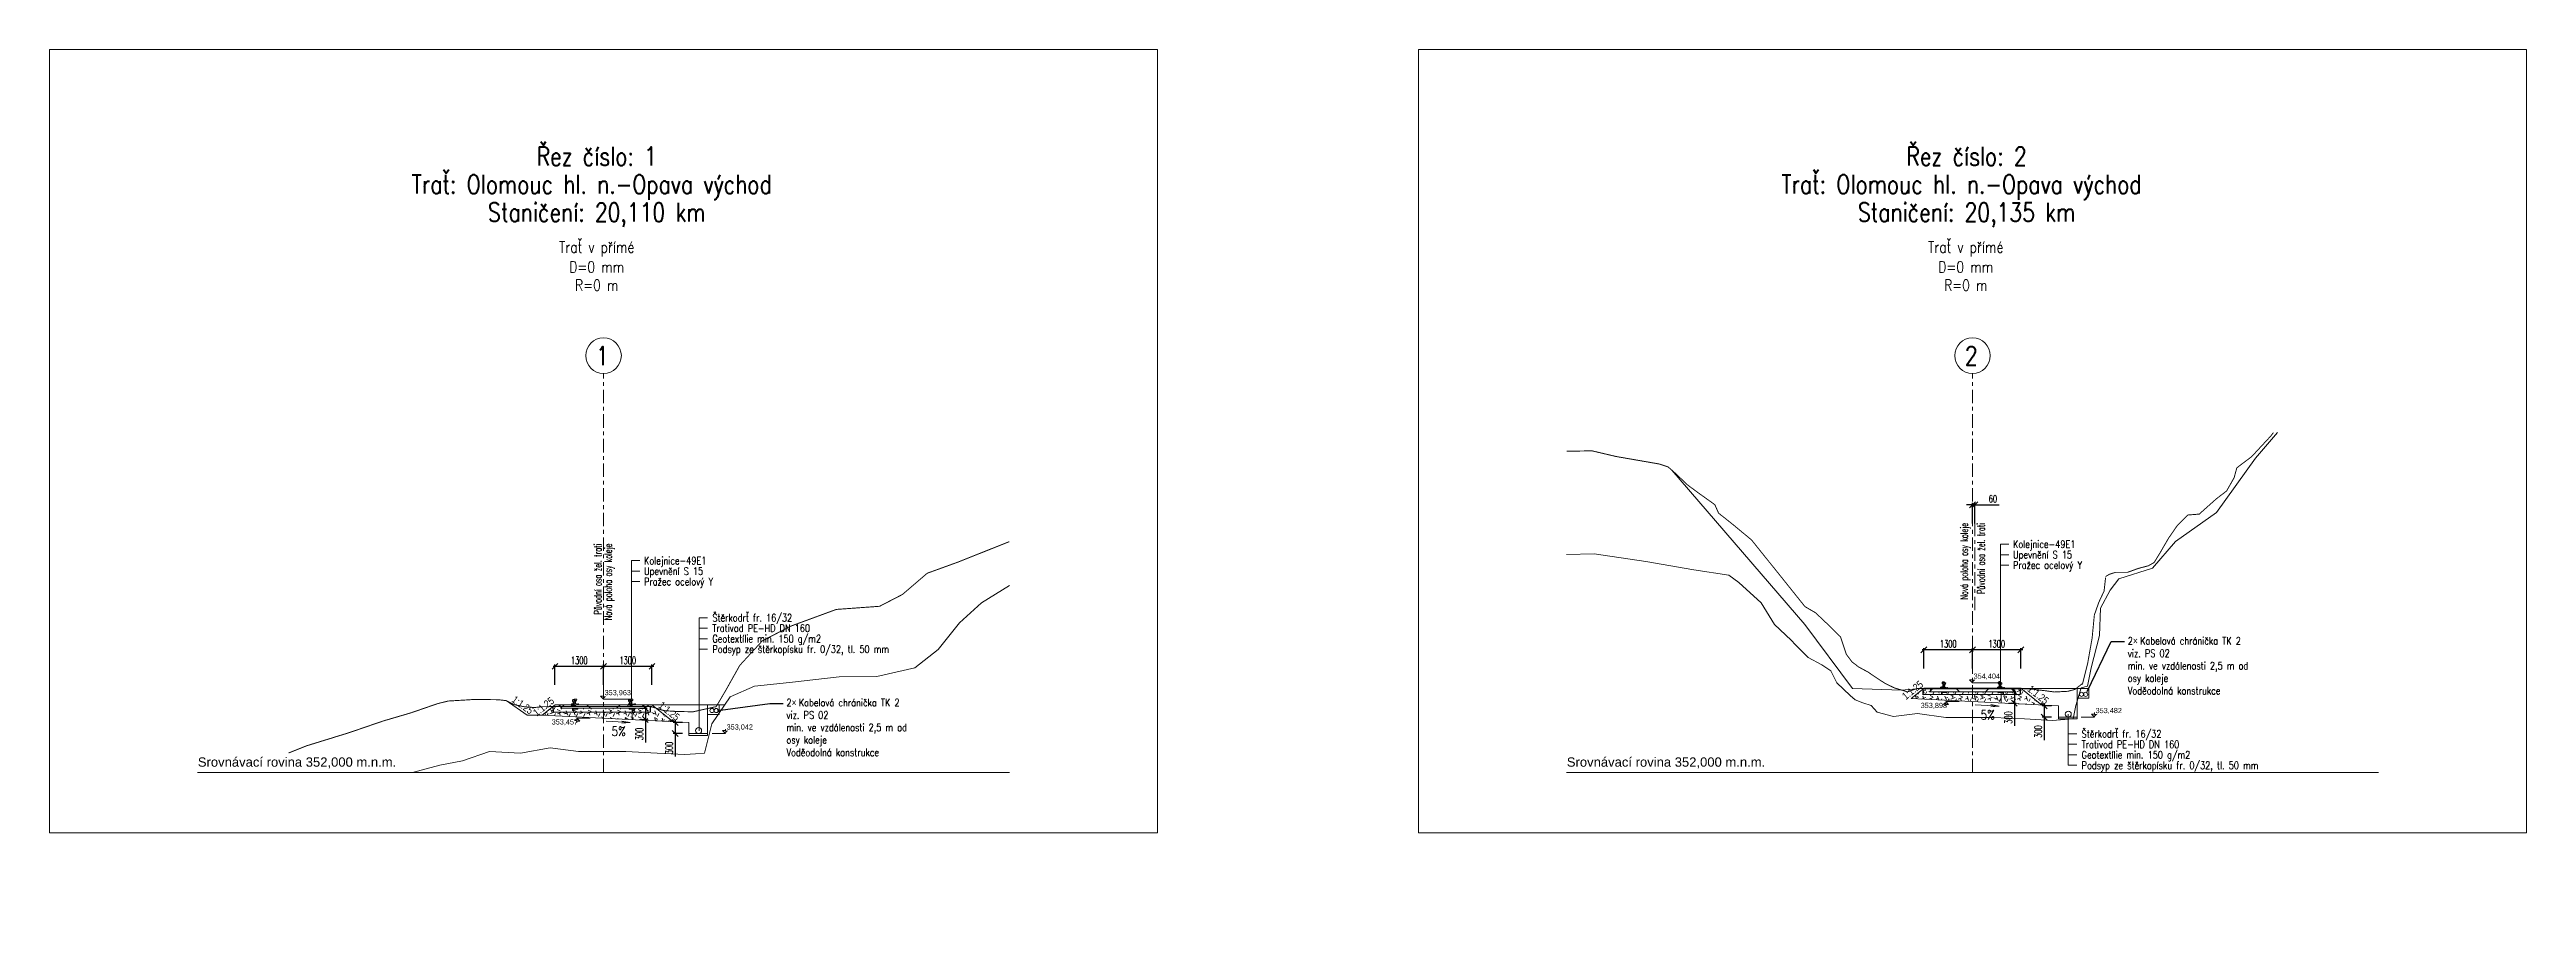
# Model space of a CAD drawing. Header units: millimetres. Extents: x -533422 to -532014, y -1115269 to -1112931.
# Drawn here: x -533421.5 to -533355.1, y -1112954.5 to -1112931.2 of the extents above; entities that cross this region are included whole.
import ezdxf
from ezdxf import colors
from ezdxf.entities.mleader import LeaderData, LeaderLine
from ezdxf.enums import TextEntityAlignment as Align
from ezdxf.math import Vec2, Vec3

# ---------------------------------------------------------------- set-up
doc = ezdxf.new("R2010")
doc.units = ezdxf.units.MM
doc.header["$PDMODE"] = 3
doc.header["$PDSIZE"] = 0.5
doc.linetypes.add('ACAD_ISO10W100', pattern=[18, 12, -3, 0, -3])
for name, color, linetype in [('002 Linie  svahu', 8, 'Continuous'), ('_původní pražec-řezy', 7, 'Continuous'), ('_vodítka-řezy', 4, 'Continuous')]:
    doc.layers.add(name, color=color, linetype=linetype)
for name, color, linetype, lineweight in [('_popisy-řezy', 1, 'Continuous', 18), ('_příčné řezy-řezy', 1, 'Continuous', 20), ('_svršek-řezy', 1, 'Continuous', 18), ('_šrafy-řezy', 1, 'Continuous', 15), ('původní terén', 7, 'Continuous', 15), ('stránka A4', 3, 'Continuous', 0)]:
    doc.layers.add(name, color=color, linetype=linetype, lineweight=lineweight)
doc.styles.add('ARI 1_50(01)', font='arial.ttf', dxfattribs={"height": 0.2})
doc.styles.add('promile', font='romans71n.shx', dxfattribs={"width": 0.8})
doc.styles.get("Standard").update_dxf_attribs({"font": 'arial.ttf'})
doc.styles.add('Standard 1_100', font='romans.shx', dxfattribs={"width": 0.65, "height": 0.2})
doc.styles.add('‰', font='romans71n.shx', dxfattribs={"width": 0.8})
doc.dimstyles.new('1_100', dxfattribs={"dimtxt": 0.2, "dimasz": 0.16, "dimexe": 0.05, "dimexo": 0.2, "dimgap": 0.06, "dimtad": 1, "dimdec": 0, "dimlfac": 1000, "dimrnd": 5, "dimzin": 0, "dimtxsty": 'Standard 1_100', "dimblk": 'OBLIQUE', "dimcen": 2.5, "dimdle": 0.05, "dimclrd": 256, "dimclre": 256, "dimclrt": 1, "dimadec": 0, "dimazin": 0, "dimtfac": 1, "dimtdec": 0, "dimtmove": 0, "dimatfit": 3, "dimfxl": 0.5, "dimfxlon": 1, "dimtfillclr": 256, "dimarcsym": 0})
pattern_1 = [(18.435, (141812.83852, -138008.09968), (0.197642177225, 0.197642530296), [0.0625, -0.5, 0.125, -0.5625]), (18.435, (141812.97687, -138008.11944), (0.197642177225, 0.197642530296), [0.125, -0.5, 0.0625, -0.5625]), (108.435, (141812.8583, -138008.15897), (0.197642177225, 0.197642530296), [0.125, -0.5, 0.125, -0.5]), (108.435, (141812.8583, -138007.96133), (0.197642177225, 0.197642530296), [0.125, -0.5, 0.125, -0.5]), (108.435, (141813.03617, -138008.09968), (0.197642177225, 0.197642530296), [0.0625, -0.5625]), (108.435, (141812.66065, -138007.96133), (0.197642177225, 0.197642530296), [0.0625, -0.5625]), (333.435, (141812.89782, -138008.07991), (0.197642294287, 0.19764242375), [0.0883885, -0.79549515, 0.0883885, -0.79549515]), (333.435, (141812.50253, -138007.88227), (0.197642294287, 0.19764242375), [0.08838835, -1.6793786]), (333.435, (141813.09546, -138008.07991), (0.197642294287, 0.19764242375), [0.0883885, -0.35385534, 0.0883885, -1.23743685]), (333.435, (141812.70017, -138007.88227), (0.197642294287, 0.19764242375), [0.08838835, -1.6793786]), (333.435, (141813.2931, -138008.07991), (0.197642294287, 0.19764242375), [0.0883885, -0.79549515, 0.0883885, -0.79549515]), (333.435, (141813.68839, -138008.27756), (0.197642294287, 0.19764242375), [0.08838835, -1.6793786]), (63.435, (141812.81876, -138008.04038), (-0.197643635928, -0.197641752932), [0.08839, -0.35355, 0.08839, -0.7955, 0.08839, -0.35355])]

msp = doc.modelspace()

# ---------------------------------------------------------------- texts
at = {"layer": '_popisy-řezy', "linetype": 'Continuous', "lineweight": 13, "style": 'promile', "width": 0.8}
for s, height, p in [('Řez číslo: 1', 0.5, (-533406.8747, -1112934.3104)), ('Řez číslo: 2', 0.5, (-533370.1565, -1112934.3104)), ('Trať: Olomouc hl. n.-Opava východ ', 0.5, (-533406.8747, -1112935.0604)), ('Trať: Olomouc hl. n.-Opava východ ', 0.5, (-533370.1565, -1112935.0604)), ('Staničení: 20,110 km', 0.5, (-533406.8747, -1112935.8104)), ('Staničení: 20,135 km', 0.5, (-533370.1565, -1112935.8104)), ('Trať v přímé', 0.3, (-533406.8747, -1112936.6458)), ('Trať v přímé', 0.3, (-533370.1753, -1112936.6458)), ('D=0 mm', 0.3, (-533406.8747, -1112937.1766)), ('R=0 m', 0.3, (-533406.8747, -1112937.6669)), ('D=0 mm', 0.3, (-533370.1753, -1112937.1766)), ('R=0 m', 0.3, (-533370.1753, -1112937.6669))]:
    msp.add_text(s, height=height, dxfattribs=at).set_placement(p, align=Align.CENTER)
at = {"layer": '_popisy-řezy', "color": 1, "lineweight": 13, "style": 'promile', "width": 0.8}
for s, p in [('1', (-533406.7266, -1112939.6561)), ('2', (-533370.0285, -1112939.6561))]:
    msp.add_text(s, height=0.5, dxfattribs=at).set_placement(p, align=Align.CENTER)
at = {"layer": '_popisy-řezy', "linetype": 'Continuous', "style": '‰', "width": 0.8}
for s, p in [(' Kolejnice-49E1', (-533369.0205, -1112944.4583)), (' Upevnění S 15', (-533369.0205, -1112944.7395)), (' Kolejnice-49E1', (-533405.7187, -1112944.8993)), (' Upevnění S 15', (-533405.7187, -1112945.1805)), (' Pražec ocelový Y', (-533405.7187, -1112945.4618)), (' Pražec ocelový Y', (-533369.0205, -1112945.0208)), ('Trativod PE-HD DN 160', (-533403.7767, -1112946.7109)), ('Štěrkodrť fr. 16/32', (-533403.7767, -1112946.4296)), ('Geotextílie min. 150 g/m2', (-533403.7767, -1112946.9921)), ('Podsyp ze štěrkopísku fr. 0/32, tl. 50 mm', (-533403.7767, -1112947.2734)), ('Štěrkodrť fr. 16/32', (-533367.0711, -1112949.5434)), ('Trativod PE-HD DN 160', (-533367.0711, -1112949.8246)), ('Geotextílie min. 150 g/m2', (-533367.0711, -1112950.1059)), ('Podsyp ze štěrkopísku fr. 0/32, tl. 50 mm', (-533367.0711, -1112950.3871))]:
    msp.add_text(s, height=0.2, dxfattribs=at).set_placement(p, align=Align.MIDDLE_LEFT)
at = {"layer": '_popisy-řezy', "linetype": 'Continuous', "lineweight": 13, "width": 0.8}
for rotation, p in [(324.383357, (-533408.9209, -1112948.851)), (38.659808, (-533408.2385, -1112948.8899)), (321.521708, (-533404.9964, -1112949.0138)), (38.659808, (-533371.5403, -1112948.4489)), (321.521708, (-533368.2983, -1112948.5728))]:
    msp.add_text('1:1.25', height=0.2, rotation=rotation, dxfattribs=at).set_placement(p, align=Align.CENTER)
at = {"layer": '_popisy-řezy', "linetype": 'Continuous', "lineweight": 13, "style": 'promile', "width": 0.8}
for p in [(-533406.476, -1112949.5999), (-533369.7779, -1112949.1589)]:
    msp.add_text('5%', height=0.25, dxfattribs=at).set_placement(p)
at = {"layer": '_popisy-řezy', "color": 1, "lineweight": 15, "style": 'ARI 1_50(01)'}
for p in [(-533417.5691, -1112950.4238), (-533380.871, -1112950.4238)]:
    msp.add_text('Srovnávací rovina 352,000 m.n.m.', height=0.25, rotation=0, dxfattribs=at).set_placement(p)
at = {"layer": '_svršek-řezy', "width": 0.8}
for s, p in [('354,404', (-533369.9666, -1112948.0665)), ('353,963', (-533406.6648, -1112948.5075)), ('353,898', (-533371.3853, -1112948.8513)), ('353,457', (-533408.0835, -1112949.2923)), ('353,042', (-533403.395, -1112949.4285)), ('353,482', (-533366.6969, -1112948.9875))]:
    msp.add_text(s, height=0.14, dxfattribs=at).set_placement(p)
at = {"layer": '_vodítka-řezy', "color": 1, "lineweight": 15, "style": 'Standard 1_100', "width": 0.65}
for p in [(-533370.1196, -1112943.8912), (-533406.4704, -1112944.4436)]:
    msp.add_text('Nová poloha osy koleje', height=0.2, rotation=90, dxfattribs=at).set_placement(p, align=Align.RIGHT)
at = {"layer": '_vodítka-řezy', "color": 4, "lineweight": 15, "style": 'Standard 1_100', "width": 0.65}
msp.add_text('Původní osa žel. trati', height=0.2, rotation=90, dxfattribs=at).set_placement((-533406.7469, -1112944.4436), align=Align.RIGHT)

# ---------------------------------------------------------------- blocks, each defined once
blk = doc.blocks.new('RC_VYZNA')
for p, q in [((-2, 2), (0, 2)), ((0, 0), (-2, 2)), ((0, 2), (0, 3))]:
    blk.add_line(p, q)
blk.add_solid([(0, 0), (0, 0), (0, 2), (2, 2)])
blk = doc.blocks.new('_Oblique')
at = {"color": 0, "linetype": 'ByBlock', "lineweight": -2}
blk.add_line((0.5, 0.5), (-0.5, -0.5), dxfattribs=at)
blk = doc.blocks.new('*D92')
at = {"layer": '_příčné řezy-řezy', "linetype": 'Continuous', "lineweight": -2}
for p, q in [((-533369.997, -1112943.401), (-533370.157, -1112943.401)), ((-533369.997, -1112943.901), (-533369.997, -1112943.351)), ((-533369.997, -1112943.401), (-533369.937, -1112943.401)), ((-533369.937, -1112943.901), (-533369.937, -1112943.351)), ((-533369.937, -1112943.401), (-533369.286, -1112943.401))]:
    blk.add_line(p, q, dxfattribs=at)
at = {"layer": 'Defpoints', "color": 0}
for p in [(-533369.937, -1112943.401), (-533369.997, -1112944.188), (-533369.937, -1112944.191)]:
    blk.add_point(p, dxfattribs=at)
at = {"layer": '_příčné řezy-řezy', "lineweight": -2, "xscale": 0.16, "yscale": 0.16, "zscale": 0.16}
blk.add_blockref('_Oblique', (-533369.997, -1112943.401), dxfattribs=at)
at = {"layer": '_příčné řezy-řezy', "lineweight": -2, "xscale": 0.16, "yscale": 0.16, "zscale": 0.16, "rotation": 180}
blk.add_blockref('_Oblique', (-533369.937, -1112943.401), dxfattribs=at)
at = {"layer": '_příčné řezy-řezy', "color": 1, "lineweight": 9, "insert": (-533369.451, -1112943.241), "char_height": 0.2, "attachment_point": 5, "style": 'Standard 1_100'}
blk.add_mtext('60', dxfattribs=at)
blk = doc.blocks.new('Původní svršek')
at = {"layer": '_vodítka-řezy', "color": 12, "linetype": 'ACAD_ISO10W100', "lineweight": 0, "ltscale": 0.03, "extrusion": (0, 1, 6.12303e-17)}
blk.add_line((-675139.828, -974938.843), (-675139.828, -974936.508), dxfattribs=at)
at = {"layer": '_vodítka-řezy', "style": 'Standard 1_100', "width": 0.65}
blk.add_text('Původní osa žel. trati', height=0.2, rotation=90, dxfattribs=at).set_placement((-675139.558, -974936.508), align=Align.RIGHT)
blk = doc.blocks.new('A$C249728DF')
at = {"color": 7}
for p, q in [((0.715, 0.105), (0.717, 0.08)), ((0.74, 0.075), (0.719, 0.079)), ((0.752, 0.026), (0.749, 0.056)), ((0.766, 0.028), (0.762, 0.058)), ((0.766, 0.078), (0.785, 0.087)), ((0.782, 0.114), (0.786, 0.09)), ((-0.807, -0.149), (-0.807, -0.143)), ((-0.805, -0.14), (-0.792, -0.138)), ((-0.744, -0.149), (-0.805, -0.151)), ((-0.759, -0.127), (-0.784, -0.136)), ((-0.782, -0.015), (-0.783, -0.039)), ((-0.761, -0.048), (-0.781, -0.041)), ((-0.753, -0.097), (-0.754, -0.067)), ((-0.744, -0.149), (-0.683, -0.147)), ((-0.739, -0.097), (-0.74, -0.067)), ((-0.735, -0.047), (-0.714, -0.039)), ((-0.731, -0.126), (-0.705, -0.133)), ((-0.715, -0.013), (-0.713, -0.037)), ((-0.685, -0.136), (-0.698, -0.135)), ((-0.682, -0.145), (-0.682, -0.139)), ((0.704, -0.031), (0.703, -0.025)), ((0.705, -0.022), (0.718, -0.018)), ((0.766, -0.025), (0.706, -0.033)), ((0.749, -0.004), (0.725, -0.016)), ((0.766, -0.025), (0.827, -0.017)), ((0.777, 0), (0.804, -0.005)), ((0.824, -0.006), (0.811, -0.006)), ((0.828, -0.015), (0.827, -0.009))]:
    blk.add_line(p, q, dxfattribs=at)
blk.add_lwpolyline([(-1.269, -0.381), (-1.283, -0.219), (1.309, -0.006), (1.322, -0.168), (-1.269, -0.381)], dxfattribs=at)
for centre, radius, start, end in [((-0.74, -0.3), 0.3, 90.02366, 91.83833), ((-0.74, -0.08), 0.08, 80.20396, 90.04754), ((0.728, 0.106), 0.013, 109.1975, 184.27225), ((0.719, 0.081), 0.002, 184.27225, 259.12819), ((0.75, 0.043), 0.08, 99.35392, 109.1975), ((0.786, -0.174), 0.3, 97.56314, 99.37781), ((0.739, 0.068), 0.007, 17.97154, 79.12819), ((0.669, 0.045), 0.08, 7.56314, 17.97154), ((0.786, -0.174), 0.3, 95.74847, 97.56314), ((0.746, 0.002), 0.007, 295.99025, 356.05566), ((0.634, 0.01), 0.12, 356.05566, 7.56314), ((0.764, 0.045), 0.08, 85.92877, 95.77235), ((0.769, 0.072), 0.007, 115.99809, 177.15474), ((0.842, 0.068), 0.08, 177.15474, 187.56314), ((0.885, 0.044), 0.12, 187.56314, 199.07062), ((0.769, 0.111), 0.013, 10.85402, 85.92877), ((0.779, 0.007), 0.007, 199.07062, 259.13603), ((0.784, 0.089), 0.002, 295.99809, 10.85402), ((-0.804, -0.143), 0.003, 99.58304, 181.83833), ((-0.805, -0.149), 0.0015, 181.83833, 271.83833), ((-0.798, -0.098), 0.04, 279.58304, 290.26544), ((-0.781, -0.039), 0.002, 178.54744, 253.40338), ((-0.769, -0.015), 0.013, 103.47269, 178.54744), ((-0.754, -0.08), 0.08, 93.62911, 103.47269), ((-0.763, -0.054), 0.007, 12.24673, 73.40338), ((-0.74, -0.3), 0.3, 91.83833, 93.653), ((-0.762, -0.12), 0.007, 290.26544, 350.33085), ((-0.834, -0.07), 0.08, 1.83833, 12.24673), ((-0.873, -0.101), 0.12, 350.33085, 1.83833), ((-0.66, -0.064), 0.08, 171.42993, 181.83833), ((-0.732, -0.053), 0.007, 110.27328, 171.42993), ((-0.619, -0.093), 0.12, 181.83833, 193.34581), ((-0.729, -0.119), 0.007, 193.34581, 253.41122), ((-0.728, -0.014), 0.013, 5.12921, 80.20396), ((-0.715, -0.037), 0.002, 290.27328, 5.12921), ((-0.694, -0.095), 0.04, 253.41122, 264.09362), ((-0.685, -0.139), 0.003, 1.83833, 84.09362), ((-0.683, -0.145), 0.0015, 271.83833, 1.83833), ((0.706, -0.025), 0.003, 105.30785, 187.56314), ((0.706, -0.031), 0.0015, 187.56314, 277.56314), ((0.708, 0.02), 0.04, 285.30785, 295.99025), ((0.811, 0.034), 0.04, 259.13603, 269.81843), ((0.824, -0.009), 0.003, 7.56314, 89.81843), ((0.827, -0.015), 0.0015, 277.56314, 7.56314)]:
    blk.add_arc(centre, radius, start, end, dxfattribs=at)
blk = doc.blocks.new('*D93')
at = {"layer": '_příčné řezy-řezy', "linetype": 'Continuous', "lineweight": -2}
for p, q in [((-533406.645, -1112947.733), (-533408.045, -1112947.733)), ((-533407.995, -1112948.233), (-533407.995, -1112947.683)), ((-533406.695, -1112947.733), (-533406.695, -1112947.783))]:
    blk.add_line(p, q, dxfattribs=at)
at = {"layer": 'Defpoints', "color": 0}
for p in [(-533407.995, -1112947.733), (-533406.695, -1112947.698), (-533407.995, -1112948.852)]:
    blk.add_point(p, dxfattribs=at)
at = {"layer": '_příčné řezy-řezy', "lineweight": -2, "xscale": 0.16, "yscale": 0.16, "zscale": 0.16, "rotation": 180}
blk.add_blockref('_Oblique', (-533407.995, -1112947.733), dxfattribs=at)
at = {"layer": '_příčné řezy-řezy', "lineweight": -2, "xscale": 0.16, "yscale": 0.16, "zscale": 0.16}
blk.add_blockref('_Oblique', (-533406.695, -1112947.733), dxfattribs=at)
at = {"layer": '_příčné řezy-řezy', "color": 1, "lineweight": 9, "insert": (-533407.345, -1112947.573), "char_height": 0.2, "attachment_point": 5, "style": 'Standard 1_100'}
blk.add_mtext('1300', dxfattribs=at)
blk = doc.blocks.new('*D94')
at = {"layer": '_příčné řezy-řezy', "linetype": 'Continuous', "lineweight": -2}
for p, q in [((-533405.345, -1112947.733), (-533406.745, -1112947.733)), ((-533406.695, -1112948.233), (-533406.695, -1112947.683)), ((-533405.395, -1112948.233), (-533405.395, -1112947.683))]:
    blk.add_line(p, q, dxfattribs=at)
at = {"layer": 'Defpoints', "color": 0}
for p in [(-533406.695, -1112947.733), (-533406.695, -1112948.852), (-533405.395, -1112948.852)]:
    blk.add_point(p, dxfattribs=at)
at = {"layer": '_příčné řezy-řezy', "lineweight": -2, "xscale": 0.16, "yscale": 0.16, "zscale": 0.16, "rotation": 180}
blk.add_blockref('_Oblique', (-533406.695, -1112947.733), dxfattribs=at)
at = {"layer": '_příčné řezy-řezy', "lineweight": -2, "xscale": 0.16, "yscale": 0.16, "zscale": 0.16}
blk.add_blockref('_Oblique', (-533405.395, -1112947.733), dxfattribs=at)
at = {"layer": '_příčné řezy-řezy', "color": 1, "lineweight": 9, "insert": (-533406.045, -1112947.573), "char_height": 0.2, "attachment_point": 5, "style": 'Standard 1_100'}
blk.add_mtext('1300', dxfattribs=at)
blk = doc.blocks.new('*D95')
at = {"layer": '_příčné řezy-řezy', "linetype": 'Continuous', "lineweight": -2}
for p, q in [((-533369.947, -1112947.292), (-533371.347, -1112947.292)), ((-533371.297, -1112947.792), (-533371.297, -1112947.242)), ((-533369.997, -1112947.292), (-533369.997, -1112947.342))]:
    blk.add_line(p, q, dxfattribs=at)
at = {"layer": 'Defpoints', "color": 0}
for p in [(-533371.297, -1112947.292), (-533369.997, -1112947.257), (-533371.297, -1112948.411)]:
    blk.add_point(p, dxfattribs=at)
at = {"layer": '_příčné řezy-řezy', "lineweight": -2, "xscale": 0.16, "yscale": 0.16, "zscale": 0.16, "rotation": 180}
blk.add_blockref('_Oblique', (-533371.297, -1112947.292), dxfattribs=at)
at = {"layer": '_příčné řezy-řezy', "lineweight": -2, "xscale": 0.16, "yscale": 0.16, "zscale": 0.16}
blk.add_blockref('_Oblique', (-533369.997, -1112947.292), dxfattribs=at)
at = {"layer": '_příčné řezy-řezy', "color": 1, "lineweight": 9, "insert": (-533370.647, -1112947.132), "char_height": 0.2, "attachment_point": 5, "style": 'Standard 1_100'}
blk.add_mtext('1300', dxfattribs=at)
blk = doc.blocks.new('*D96')
at = {"layer": '_příčné řezy-řezy', "linetype": 'Continuous', "lineweight": -2}
for p, q in [((-533368.647, -1112947.292), (-533370.047, -1112947.292)), ((-533369.997, -1112947.792), (-533369.997, -1112947.242)), ((-533368.697, -1112947.792), (-533368.697, -1112947.242))]:
    blk.add_line(p, q, dxfattribs=at)
at = {"layer": 'Defpoints', "color": 0}
for p in [(-533369.997, -1112947.292), (-533369.997, -1112948.411), (-533368.697, -1112948.411)]:
    blk.add_point(p, dxfattribs=at)
at = {"layer": '_příčné řezy-řezy', "lineweight": -2, "xscale": 0.16, "yscale": 0.16, "zscale": 0.16, "rotation": 180}
blk.add_blockref('_Oblique', (-533369.997, -1112947.292), dxfattribs=at)
at = {"layer": '_příčné řezy-řezy', "lineweight": -2, "xscale": 0.16, "yscale": 0.16, "zscale": 0.16}
blk.add_blockref('_Oblique', (-533368.697, -1112947.292), dxfattribs=at)
at = {"layer": '_příčné řezy-řezy', "color": 1, "lineweight": 9, "insert": (-533369.347, -1112947.132), "char_height": 0.2, "attachment_point": 5, "style": 'Standard 1_100'}
blk.add_mtext('1300', dxfattribs=at)
blk = doc.blocks.new('*D142')
at = {"layer": '_příčné řezy-řezy', "linetype": 'Continuous', "lineweight": -2}
for p, q in [((-533369.032, -1112948.417), (-533368.825, -1112948.417)), ((-533369.032, -1112948.717), (-533368.825, -1112948.717)), ((-533368.875, -1112948.367), (-533368.875, -1112948.717)), ((-533368.875, -1112948.717), (-533368.875, -1112949.332))]:
    blk.add_line(p, q, dxfattribs=at)
at = {"layer": 'Defpoints', "color": 0}
for p in [(-533369.232, -1112948.417), (-533369.232, -1112948.717), (-533368.875, -1112948.717)]:
    blk.add_point(p, dxfattribs=at)
at = {"layer": '_příčné řezy-řezy', "lineweight": -2, "xscale": 0.16, "yscale": 0.16, "zscale": 0.16}
for p, rotation in [((-533368.875, -1112948.417), 90), ((-533368.875, -1112948.717), 270)]:
    blk.add_blockref('_Oblique', p, dxfattribs=dict(at, rotation=rotation))
at = {"layer": '_příčné řezy-řezy', "color": 1, "lineweight": 9, "insert": (-533369.035, -1112949.105), "char_height": 0.2, "attachment_point": 5, "rotation": 90, "style": 'Standard 1_100'}
blk.add_mtext('300', dxfattribs=at)
blk = doc.blocks.new('*D143')
at = {"layer": '_příčné řezy-řezy', "linetype": 'Continuous', "lineweight": -2}
for p, q in [((-533368.078, -1112948.745), (-533368.078, -1112949.095)), ((-533367.883, -1112948.795), (-533368.128, -1112948.795)), ((-533367.883, -1112949.095), (-533368.128, -1112949.095)), ((-533368.078, -1112949.095), (-533368.078, -1112949.709))]:
    blk.add_line(p, q, dxfattribs=at)
at = {"layer": 'Defpoints', "color": 0}
for p in [(-533368.078, -1112949.095), (-533367.683, -1112948.795), (-533367.683, -1112949.095)]:
    blk.add_point(p, dxfattribs=at)
at = {"layer": '_příčné řezy-řezy', "lineweight": -2, "xscale": 0.16, "yscale": 0.16, "zscale": 0.16}
for p, rotation in [((-533368.078, -1112948.795), 90), ((-533368.078, -1112949.095), 270)]:
    blk.add_blockref('_Oblique', p, dxfattribs=dict(at, rotation=rotation))
at = {"layer": '_příčné řezy-řezy', "color": 1, "lineweight": 9, "insert": (-533368.238, -1112949.482), "char_height": 0.2, "attachment_point": 5, "rotation": 90, "style": 'Standard 1_100'}
blk.add_mtext('300', dxfattribs=at)
blk = doc.blocks.new('*D144')
at = {"layer": '_příčné řezy-řezy', "linetype": 'Continuous', "lineweight": -2}
for p, q in [((-533405.73, -1112948.858), (-533405.523, -1112948.858)), ((-533405.73, -1112949.158), (-533405.523, -1112949.158)), ((-533405.573, -1112948.808), (-533405.573, -1112949.158)), ((-533405.573, -1112949.158), (-533405.573, -1112949.773))]:
    blk.add_line(p, q, dxfattribs=at)
at = {"layer": 'Defpoints', "color": 0}
for p in [(-533405.93, -1112948.858), (-533405.93, -1112949.158), (-533405.573, -1112949.158)]:
    blk.add_point(p, dxfattribs=at)
at = {"layer": '_příčné řezy-řezy', "lineweight": -2, "xscale": 0.16, "yscale": 0.16, "zscale": 0.16}
for p, rotation in [((-533405.573, -1112948.858), 90), ((-533405.573, -1112949.158), 270)]:
    blk.add_blockref('_Oblique', p, dxfattribs=dict(at, rotation=rotation))
at = {"layer": '_příčné řezy-řezy', "color": 1, "lineweight": 9, "insert": (-533405.733, -1112949.546), "char_height": 0.2, "attachment_point": 5, "rotation": 90, "style": 'Standard 1_100'}
blk.add_mtext('300', dxfattribs=at)
blk = doc.blocks.new('*D145')
at = {"layer": '_příčné řezy-řezy', "linetype": 'Continuous', "lineweight": -2}
for p, q in [((-533404.581, -1112949.236), (-533404.827, -1112949.236)), ((-533404.777, -1112949.186), (-533404.777, -1112949.536)), ((-533404.581, -1112949.536), (-533404.827, -1112949.536)), ((-533404.777, -1112949.536), (-533404.777, -1112950.15))]:
    blk.add_line(p, q, dxfattribs=at)
at = {"layer": 'Defpoints', "color": 0}
for p in [(-533404.381, -1112949.236), (-533404.777, -1112949.536), (-533404.381, -1112949.536)]:
    blk.add_point(p, dxfattribs=at)
at = {"layer": '_příčné řezy-řezy', "lineweight": -2, "xscale": 0.16, "yscale": 0.16, "zscale": 0.16}
for p, rotation in [((-533404.777, -1112949.236), 90), ((-533404.777, -1112949.536), 270)]:
    blk.add_blockref('_Oblique', p, dxfattribs=dict(at, rotation=rotation))
at = {"layer": '_příčné řezy-řezy', "color": 1, "lineweight": 9, "insert": (-533404.937, -1112949.923), "char_height": 0.2, "attachment_point": 5, "rotation": 90, "style": 'Standard 1_100'}
blk.add_mtext('300', dxfattribs=at)

# ---------------------------------------------------------------- dimensions: what is measured, and where the dimension line sits
at = {"layer": '_příčné řezy-řezy', "linetype": 'Continuous', "lineweight": 9}
for base, p1, p2, picture, middle in [((-533369.9365, -1112943.4013), (-533369.9965, -1112944.188), (-533369.9365, -1112944.1914), '*D92', (-533369.4513, -1112943.2413)), ((-533371.2965, -1112947.2919), (-533369.9965, -1112947.2571), (-533371.2965, -1112948.411), '*D95', (-533370.6465, -1112947.1319)), ((-533369.9965, -1112947.2919), (-533368.6965, -1112948.411), (-533369.9965, -1112948.411), '*D96', (-533369.3465, -1112947.1319)), ((-533407.9947, -1112947.7329), (-533406.6947, -1112947.6981), (-533407.9947, -1112948.8521), '*D93', (-533407.3447, -1112947.5729)), ((-533406.6947, -1112947.7329), (-533405.3947, -1112948.8521), (-533406.6947, -1112948.8521), '*D94', (-533406.0447, -1112947.5729))]:
    dim = msp.add_linear_dim(base=base, p1=p1, p2=p2, dimstyle='1_100', dxfattribs=at)
    dim.commit()
    dim.dimension.update_dxf_attribs({"geometry": picture, "text_midpoint": middle})
for base, p1, p2, picture, middle in [((-533368.875, -1112948.7174), (-533369.2321, -1112948.4174), (-533369.2321, -1112948.7174), '*D142', (-533369.035, -1112949.1046)), ((-533368.0784, -1112949.0947), (-533367.683, -1112948.7947), (-533367.683, -1112949.0947), '*D143', (-533368.2384, -1112949.4819)), ((-533405.5732, -1112949.1584), (-533405.9302, -1112948.8584), (-533405.9302, -1112949.1584), '*D144', (-533405.7332, -1112949.5456)), ((-533404.7765, -1112949.5357), (-533404.3811, -1112949.2357), (-533404.3811, -1112949.5357), '*D145', (-533404.9365, -1112949.9229))]:
    dim = msp.add_linear_dim(base=base, p1=p1, p2=p2, angle=90, dimstyle='1_100', dxfattribs=at)
    dim.commit()
    dim.dimension.update_dxf_attribs({"geometry": picture, "text_midpoint": middle})

# ---------------------------------------------------------------- hatches: boundary and pattern name
at = {"layer": '_šrafy-řezy', "linetype": 'Continuous'}
h = msp.add_hatch(dxfattribs=at)
h.set_pattern_fill('UNIHER', color=1, scale=0.05, style=0)
h.set_pattern_definition(pattern_1)
h.paths.add_polyline_path([(-533368.6965, -1112948.3224), (-533368.9405, -1112948.3224), (-533368.8455, -1112948.4174), (-533369.1613, -1112948.4174), (-533369.1613, -1112948.4778), (-533369.1826, -1112948.4778), (-533369.1826, -1112948.4387), (-533369.2321, -1112948.4387), (-533369.2321, -1112948.7174), (-533368.1342, -1112948.7723)])
h.paths.add_polyline_path([(-533369.2321, -1112948.4387), (-533369.3067, -1112948.4387), (-533369.3067, -1112948.4174), (-533370.6844, -1112948.4174), (-533370.6844, -1112948.4387), (-533370.8085, -1112948.4387), (-533370.8085, -1112948.4778), (-533370.8297, -1112948.4778), (-533370.8297, -1112948.4174), (-533371.1455, -1112948.4174), (-533371.0505, -1112948.3224), (-533371.2965, -1112948.3224), (-533371.6398, -1112948.597), (-533369.2321, -1112948.7174)])
h = msp.add_hatch(dxfattribs=at)
h.set_pattern_fill('UNIHER', color=1, scale=0.05, style=0)
h.set_pattern_definition(pattern_1)
h.paths.add_polyline_path([(-533405.9302, -1112948.8797), (-533406.0048, -1112948.8797), (-533406.0048, -1112948.8584), (-533407.3825, -1112948.8584), (-533407.3825, -1112948.8797), (-533407.5066, -1112948.8797), (-533407.5066, -1112948.9188), (-533407.5278, -1112948.9188), (-533407.5278, -1112948.8584), (-533407.8437, -1112948.8584), (-533407.7487, -1112948.7634), (-533407.9947, -1112948.7634), (-533408.3379, -1112949.038), (-533405.9302, -1112949.1584)])
h.paths.add_polyline_path([(-533405.3947, -1112948.7634), (-533405.6387, -1112948.7634), (-533405.5437, -1112948.8584), (-533405.8595, -1112948.8584), (-533405.8595, -1112948.9188), (-533405.8807, -1112948.9188), (-533405.8807, -1112948.8797), (-533405.9302, -1112948.8797), (-533405.9302, -1112949.1584), (-533404.8323, -1112949.2133)])

# ---------------------------------------------------------------- linework, layer by layer
at = {"layer": '002 Linie  svahu', "color": 1, "linetype": 'Continuous', "lineweight": 18, "ltscale": 0.25, "flags": 128}
for points in [[(-533367.085, -1112948.3076), (-533366.9169, -1112948.2623), (-533366.8115, -1112947.7709), (-533366.5963, -1112946.9066), (-533366.5612, -1112946.1738), (-533366.3053, -1112945.688), (-533366.0722, -1112945.3845), (-533365.1681, -1112945.1022), (-533364.5536, -1112944.3823), (-533363.4517, -1112943.6129), (-533362.4134, -1112942.1496), (-533361.8188, -1112941.4642)], [(-533371.9006, -1112948.373), (-533373.2101, -1112948.3315), (-533373.2101, -1112948.3315), (-533374.4942, -1112946.6098), (-533378.0566, -1112942.4746)], [(-533380.876, -1112944.7339), (-533380.1344, -1112944.7158), (-533378.7531, -1112944.9265), (-533377.4685, -1112945.1471), (-533376.525, -1112945.2875), (-533376.2641, -1112945.4881), (-533375.6619, -1112946.0296), (-533375.3006, -1112946.6113), (-533374.859, -1112947.0325), (-533374.7386, -1112947.1529), (-533374.3974, -1112947.4939), (-533374.0361, -1112947.6944), (-533373.7952, -1112947.8549), (-533373.6346, -1112948.1758), (-533373.2733, -1112948.5168), (-533373.14, -1112948.6334), (-533372.9387, -1112948.7121), (-533372.715, -1112948.7795), (-533372.5544, -1112948.96), (-533372.1128, -1112949.0804), (-533371.4705, -1112949.0002), (-533370.7078, -1112949.1004), (-533369.4432, -1112949.1004), (-533368.6001, -1112949.1406), (-533367.8575, -1112949.1807), (-533367.2935, -1112949.1361), (-533367.2306, -1112948.7844), (-533367.085, -1112948.3076)], [(-533411.8111, -1112950.5768), (-533411.0815, -1112950.3863), (-533410.4765, -1112950.2695), (-533409.7479, -1112950.0154), (-533408.923, -1112950.0566), (-533408.1247, -1112949.9195), (-533407.3619, -1112950.0198), (-533406.0974, -1112950.0198), (-533405.2543, -1112950.0599), (-533404.5116, -1112950.1), (-533404.2306, -1112950.08), (-533403.9897, -1112950.0599), (-533403.7874, -1112949.2747), (-533403.3, -1112948.5469), (-533402.649, -1112948.264), (-533401.7064, -1112948.1665), (-533400.3736, -1112948.0149), (-533399.366, -1112948.0041), (-533398.3475, -1112947.7767), (-533397.726, -1112947.2791), (-533397.1529, -1112946.5633), (-533396.5577, -1112946.0347), (-533395.8152, -1112945.5685)]]:
    msp.add_lwpolyline(points, dxfattribs=at)
at = {"layer": '_popisy-řezy', "linetype": 'Continuous'}
for p, q in [((-533369.2455, -1112948.1719), (-533369.2455, -1112944.4583)), ((-533369.2455, -1112944.4583), (-533369.0205, -1112944.4583)), ((-533369.2455, -1112944.7395), (-533369.0205, -1112944.7395)), ((-533405.9437, -1112948.6129), (-533405.9437, -1112944.8993)), ((-533405.9437, -1112944.8993), (-533405.7187, -1112944.8993)), ((-533405.9437, -1112945.1805), (-533405.7187, -1112945.1805)), ((-533369.2455, -1112945.0208), (-533369.0205, -1112945.0208)), ((-533405.9437, -1112945.4618), (-533405.7187, -1112945.4618)), ((-533404.1316, -1112946.4296), (-533403.9066, -1112946.4296)), ((-533404.1316, -1112946.4296), (-533404.1316, -1112949.464)), ((-533404.1316, -1112946.7109), (-533403.9066, -1112946.7109)), ((-533404.1316, -1112946.9921), (-533403.9066, -1112946.9921)), ((-533404.1316, -1112947.2734), (-533403.9066, -1112947.2734)), ((-533367.4291, -1112949.0145), (-533367.4291, -1112950.3849)), ((-533367.4291, -1112949.5412), (-533367.2011, -1112949.5412)), ((-533367.4291, -1112949.8224), (-533367.2011, -1112949.8224)), ((-533367.4291, -1112950.1037), (-533367.2011, -1112950.1037)), ((-533367.4291, -1112950.3849), (-533367.2011, -1112950.3849))]:
    msp.add_line(p, q, dxfattribs=at)
at = {"layer": '_popisy-řezy', "linetype": 'Continuous', "lineweight": 13}
for p, q in [((-533369.2795, -1112948.8006), (-533369.503, -1112948.7589)), ((-533406.6252, -1112949.2071), (-533405.9776, -1112949.2416)), ((-533405.9776, -1112949.2416), (-533406.2043, -1112949.2593)), ((-533405.9776, -1112949.2416), (-533406.2012, -1112949.1999)), ((-533369.9271, -1112948.7661), (-533369.2795, -1112948.8006)), ((-533369.2795, -1112948.8006), (-533369.5062, -1112948.8183))]:
    msp.add_line(p, q, dxfattribs=at)
at = {"layer": '_popisy-řezy', "color": 1, "lineweight": 13}
for centre in [(-533406.6934, -1112939.4046), (-533369.9953, -1112939.4046)]:
    msp.add_circle(centre, 0.4767, dxfattribs=at)
at = {"layer": '_svršek-řezy', "linetype": 'Continuous'}
for p, q in [((-533408.7379, -1112949.038), (-533409.3068, -1112948.6524)), ((-533371.9006, -1112948.373), (-533371.2942, -1112948.3206)), ((-533371.2942, -1112948.3206), (-533371.6398, -1112948.597)), ((-533371.6398, -1112948.597), (-533367.6898, -1112948.7945)), ((-533371.0505, -1112948.3224), (-533371.2965, -1112948.3224)), ((-533369.2321, -1112948.4174), (-533369.2321, -1112948.7174)), ((-533368.9405, -1112948.3224), (-533368.6965, -1112948.3224)), ((-533368.6965, -1112948.3224), (-533368.1342, -1112948.7723)), ((-533368.69, -1112948.3277), (-533366.8766, -1112948.3277)), ((-533367.1902, -1112948.5871), (-533366.8766, -1112948.5871)), ((-533366.8766, -1112948.5871), (-533366.8766, -1112948.3277)), ((-533408.3379, -1112949.038), (-533408.7379, -1112949.038)), ((-533407.9924, -1112948.7616), (-533408.3379, -1112949.038)), ((-533408.3379, -1112949.038), (-533404.4036, -1112949.2348)), ((-533407.7487, -1112948.7634), (-533407.9947, -1112948.7634)), ((-533405.9302, -1112948.8584), (-533405.9302, -1112949.1584)), ((-533405.6387, -1112948.7634), (-533405.3947, -1112948.7634)), ((-533405.6387, -1112948.7634), (-533405.3947, -1112948.7634)), ((-533405.3947, -1112948.7634), (-533404.8355, -1112949.2108)), ((-533405.3947, -1112948.7634), (-533403.445, -1112948.7634)), ((-533404.4036, -1112949.2348), (-533404.4036, -1112949.5848)), ((-533403.9034, -1112949.0229), (-533403.5898, -1112949.0229)), ((-533403.5898, -1112949.0229), (-533403.5898, -1112948.7634)), ((-533367.6898, -1112948.7945), (-533367.6898, -1112949.1445)), ((-533367.6898, -1112949.0945), (-533367.1902, -1112949.0945)), ((-533367.6898, -1112949.1445), (-533367.1902, -1112949.1445)), ((-533403.904, -1112949.5348), (-533404.4036, -1112949.5348)), ((-533404.4036, -1112949.5848), (-533403.904, -1112949.5848))]:
    msp.add_line(p, q, dxfattribs=at)
at = {"layer": '_svršek-řezy', "lineweight": 13}
for p, q in [((-533407.5491, -1112948.7634), (-533407.5491, -1112948.7422)), ((-533407.5278, -1112948.7422), (-533407.5491, -1112948.7422)), ((-533407.5278, -1112948.7422), (-533407.5278, -1112948.7634)), ((-533407.3825, -1112948.7422), (-533407.3825, -1112948.7634)), ((-533407.3825, -1112948.7422), (-533407.3613, -1112948.7422)), ((-533407.3613, -1112948.7634), (-533407.3613, -1112948.7422)), ((-533406.0261, -1112948.7634), (-533406.0261, -1112948.7422)), ((-533406.0048, -1112948.7422), (-533406.0261, -1112948.7422)), ((-533406.0048, -1112948.7422), (-533406.0048, -1112948.7634)), ((-533405.8595, -1112948.7422), (-533405.8595, -1112948.7634)), ((-533405.8595, -1112948.7422), (-533405.8382, -1112948.7422)), ((-533405.8382, -1112948.7634), (-533405.8382, -1112948.7422)), ((-533371.0505, -1112948.3224), (-533371.1455, -1112948.4174)), ((-533371.1455, -1112948.4174), (-533368.8455, -1112948.4174)), ((-533368.9405, -1112948.3224), (-533371.0505, -1112948.3224)), ((-533370.8509, -1112948.3224), (-533370.8509, -1112948.3012)), ((-533370.8297, -1112948.3012), (-533370.8509, -1112948.3012)), ((-533370.8297, -1112948.3012), (-533370.8297, -1112948.3224)), ((-533370.8297, -1112948.4778), (-533370.8297, -1112948.4174)), ((-533370.8085, -1112948.4778), (-533370.8297, -1112948.4778)), ((-533370.6844, -1112948.4387), (-533370.8085, -1112948.4387)), ((-533370.8085, -1112948.4387), (-533370.8085, -1112948.4778)), ((-533370.6844, -1112948.3012), (-533370.6844, -1112948.3224)), ((-533370.6844, -1112948.3012), (-533370.6631, -1112948.3012)), ((-533370.6844, -1112948.4174), (-533370.6844, -1112948.4387)), ((-533370.6631, -1112948.3224), (-533370.6631, -1112948.3012)), ((-533370.4405, -1112948.3224), (-533370.3455, -1112948.4174)), ((-533369.5505, -1112948.3224), (-533369.6455, -1112948.4174)), ((-533369.3279, -1112948.3224), (-533369.3279, -1112948.3012)), ((-533369.3067, -1112948.3012), (-533369.3279, -1112948.3012)), ((-533369.3067, -1112948.3012), (-533369.3067, -1112948.3224)), ((-533369.3067, -1112948.4174), (-533369.3067, -1112948.4387)), ((-533369.3067, -1112948.4387), (-533369.1826, -1112948.4387)), ((-533369.1826, -1112948.4387), (-533369.1826, -1112948.4778)), ((-533369.1826, -1112948.4778), (-533369.1613, -1112948.4778)), ((-533369.1613, -1112948.3012), (-533369.1613, -1112948.3224)), ((-533369.1613, -1112948.3012), (-533369.1401, -1112948.3012)), ((-533369.1613, -1112948.4778), (-533369.1613, -1112948.4174)), ((-533369.1401, -1112948.3224), (-533369.1401, -1112948.3012)), ((-533368.9405, -1112948.3224), (-533368.8455, -1112948.4174)), ((-533367.1902, -1112949.1445), (-533367.1902, -1112948.3277)), ((-533407.7487, -1112948.7634), (-533407.8437, -1112948.8584)), ((-533407.8437, -1112948.8584), (-533405.5437, -1112948.8584)), ((-533405.6387, -1112948.7634), (-533407.7487, -1112948.7634)), ((-533407.5278, -1112948.9188), (-533407.5278, -1112948.8584)), ((-533407.5066, -1112948.9188), (-533407.5278, -1112948.9188)), ((-533407.3825, -1112948.8797), (-533407.5066, -1112948.8797)), ((-533407.5066, -1112948.8797), (-533407.5066, -1112948.9188)), ((-533407.3825, -1112948.8584), (-533407.3825, -1112948.8797)), ((-533407.1387, -1112948.7634), (-533407.0437, -1112948.8584)), ((-533406.2487, -1112948.7634), (-533406.3437, -1112948.8584)), ((-533406.0048, -1112948.8584), (-533406.0048, -1112948.8797)), ((-533406.0048, -1112948.8797), (-533405.8807, -1112948.8797)), ((-533405.8807, -1112948.8797), (-533405.8807, -1112948.9188)), ((-533405.8807, -1112948.9188), (-533405.8595, -1112948.9188)), ((-533405.8595, -1112948.9188), (-533405.8595, -1112948.8584)), ((-533405.6387, -1112948.7634), (-533405.5437, -1112948.8584)), ((-533403.904, -1112949.5848), (-533403.904, -1112948.7634))]:
    msp.add_line(p, q, dxfattribs=at)
at = {"layer": '_svršek-řezy', "linetype": 'Continuous', "lineweight": 13}
for p, q in [((-533407.5155, -1112948.7572), (-533407.5142, -1112948.7439)), ((-533407.5155, -1112948.7572), (-533407.5142, -1112948.7439)), ((-533407.3907, -1112948.7634), (-533407.5155, -1112948.7572)), ((-533407.3907, -1112948.7634), (-533407.5155, -1112948.7572)), ((-533407.5142, -1112948.7439), (-533407.4587, -1112948.733)), ((-533407.5142, -1112948.7439), (-533407.4587, -1112948.733)), ((-533407.4811, -1112948.6498), (-533407.4791, -1112948.6098)), ((-533407.4811, -1112948.6498), (-533407.4791, -1112948.6098)), ((-533407.4546, -1112948.6511), (-533407.4811, -1112948.6498)), ((-533407.4546, -1112948.6511), (-533407.4811, -1112948.6498)), ((-533407.4791, -1112948.6098), (-533407.4122, -1112948.6132)), ((-533407.4791, -1112948.6098), (-533407.4122, -1112948.6132)), ((-533407.4587, -1112948.733), (-533407.4546, -1112948.6511)), ((-533407.4407, -1112948.6518), (-533407.4448, -1112948.7337)), ((-533407.4407, -1112948.6518), (-533407.4448, -1112948.7337)), ((-533407.4448, -1112948.7337), (-533407.3893, -1112948.7505)), ((-533407.4448, -1112948.7337), (-533407.3893, -1112948.7505)), ((-533407.4142, -1112948.6531), (-533407.4407, -1112948.6518)), ((-533407.4142, -1112948.6531), (-533407.4407, -1112948.6518)), ((-533407.4122, -1112948.6132), (-533407.4142, -1112948.6531)), ((-533407.4122, -1112948.6132), (-533407.4142, -1112948.6531)), ((-533407.3893, -1112948.7505), (-533407.3907, -1112948.7634)), ((-533407.3893, -1112948.7505), (-533407.3907, -1112948.7634)), ((-533405.9476, -1112948.7351), (-533406.0031, -1112948.7504)), ((-533405.9476, -1112948.7351), (-533406.0031, -1112948.7504)), ((-533406.0031, -1112948.7504), (-533406.0024, -1112948.7634)), ((-533406.0031, -1112948.7504), (-533406.0024, -1112948.7634)), ((-533406.0024, -1112948.7634), (-533405.8774, -1112948.7603)), ((-533406.0024, -1112948.7634), (-533405.8774, -1112948.7603)), ((-533405.9102, -1112948.6121), (-533405.9771, -1112948.6138)), ((-533405.9771, -1112948.6138), (-533405.9761, -1112948.6537)), ((-533405.9771, -1112948.6138), (-533405.9761, -1112948.6537)), ((-533405.9761, -1112948.6537), (-533405.9497, -1112948.6531)), ((-533405.9761, -1112948.6537), (-533405.9497, -1112948.6531)), ((-533405.9497, -1112948.6531), (-533405.9476, -1112948.7351)), ((-533405.9497, -1112948.6531), (-533405.9476, -1112948.7351)), ((-533405.9357, -1112948.6527), (-533405.9092, -1112948.6521)), ((-533405.9357, -1112948.6527), (-533405.9092, -1112948.6521)), ((-533405.9336, -1112948.7347), (-533405.9357, -1112948.6527)), ((-533405.9336, -1112948.7347), (-533405.9357, -1112948.6527)), ((-533405.8781, -1112948.7471), (-533405.9336, -1112948.7347)), ((-533405.8781, -1112948.7471), (-533405.9336, -1112948.7347)), ((-533405.9092, -1112948.6521), (-533405.9102, -1112948.6121)), ((-533405.9092, -1112948.6521), (-533405.9102, -1112948.6121)), ((-533405.8774, -1112948.7603), (-533405.8781, -1112948.7471)), ((-533405.8774, -1112948.7603), (-533405.8781, -1112948.7471)), ((-533370.8174, -1112948.3162), (-533370.8161, -1112948.3029)), ((-533370.8174, -1112948.3162), (-533370.8161, -1112948.3029)), ((-533370.6926, -1112948.3224), (-533370.8174, -1112948.3162)), ((-533370.6926, -1112948.3224), (-533370.8174, -1112948.3162)), ((-533370.8161, -1112948.3029), (-533370.7606, -1112948.292)), ((-533370.8161, -1112948.3029), (-533370.7606, -1112948.292)), ((-533370.783, -1112948.2088), (-533370.781, -1112948.1688)), ((-533370.783, -1112948.2088), (-533370.781, -1112948.1688)), ((-533370.7565, -1112948.2101), (-533370.783, -1112948.2088)), ((-533370.7565, -1112948.2101), (-533370.783, -1112948.2088)), ((-533370.781, -1112948.1688), (-533370.7141, -1112948.1722)), ((-533370.781, -1112948.1688), (-533370.7141, -1112948.1722)), ((-533370.7606, -1112948.292), (-533370.7565, -1112948.2101)), ((-533370.7425, -1112948.2108), (-533370.7466, -1112948.2927)), ((-533370.7425, -1112948.2108), (-533370.7466, -1112948.2927)), ((-533370.7466, -1112948.2927), (-533370.6911, -1112948.3095)), ((-533370.7466, -1112948.2927), (-533370.6911, -1112948.3095)), ((-533370.7161, -1112948.2121), (-533370.7425, -1112948.2108)), ((-533370.7161, -1112948.2121), (-533370.7425, -1112948.2108)), ((-533370.7141, -1112948.1722), (-533370.7161, -1112948.2121)), ((-533370.7141, -1112948.1722), (-533370.7161, -1112948.2121)), ((-533370.6911, -1112948.3095), (-533370.6926, -1112948.3224)), ((-533370.6911, -1112948.3095), (-533370.6926, -1112948.3224)), ((-533369.2495, -1112948.2941), (-533369.305, -1112948.3094)), ((-533369.2495, -1112948.2941), (-533369.305, -1112948.3094)), ((-533369.305, -1112948.3094), (-533369.3043, -1112948.3224)), ((-533369.305, -1112948.3094), (-533369.3043, -1112948.3224)), ((-533369.3043, -1112948.3224), (-533369.1793, -1112948.3193)), ((-533369.3043, -1112948.3224), (-533369.1793, -1112948.3193)), ((-533369.212, -1112948.1711), (-533369.279, -1112948.1728)), ((-533369.279, -1112948.1728), (-533369.278, -1112948.2127)), ((-533369.279, -1112948.1728), (-533369.278, -1112948.2127)), ((-533369.278, -1112948.2127), (-533369.2515, -1112948.2121)), ((-533369.278, -1112948.2127), (-533369.2515, -1112948.2121)), ((-533369.2515, -1112948.2121), (-533369.2495, -1112948.2941)), ((-533369.2515, -1112948.2121), (-533369.2495, -1112948.2941)), ((-533369.2375, -1112948.2117), (-533369.211, -1112948.2111)), ((-533369.2375, -1112948.2117), (-533369.211, -1112948.2111)), ((-533369.2355, -1112948.2937), (-533369.2375, -1112948.2117)), ((-533369.2355, -1112948.2937), (-533369.2375, -1112948.2117)), ((-533369.18, -1112948.3061), (-533369.2355, -1112948.2937)), ((-533369.18, -1112948.3061), (-533369.2355, -1112948.2937)), ((-533369.211, -1112948.2111), (-533369.212, -1112948.1711)), ((-533369.211, -1112948.2111), (-533369.212, -1112948.1711)), ((-533369.1793, -1112948.3193), (-533369.18, -1112948.3061)), ((-533369.1793, -1112948.3193), (-533369.18, -1112948.3061))]:
    msp.add_line(p, q, dxfattribs=at)
at = {"layer": '_svršek-řezy'}
for p, q in [((-533406.6961, -1112948.6138), (-533405.9771, -1112948.6138)), ((-533370.7155, -1112948.6792), (-533370.356, -1112948.6792)), ((-533369.9979, -1112948.1728), (-533369.279, -1112948.1728)), ((-533407.4136, -1112949.1202), (-533407.0541, -1112949.1202)), ((-533367.0876, -1112949.0938), (-533366.7282, -1112949.0938)), ((-533403.7858, -1112949.5348), (-533403.4263, -1112949.5348))]:
    msp.add_line(p, q, dxfattribs=at)
at = {"layer": '_svršek-řezy', "color": 3, "linetype": 'Continuous'}
for centre in [(-533367.0752, -1112948.4827), (-533403.7884, -1112948.9184)]:
    msp.add_circle(centre, 0.055, dxfattribs=at)
at = {"layer": '_svršek-řezy', "color": 6, "linetype": 'Continuous'}
for centre in [(-533366.9602, -1112948.4827), (-533403.6734, -1112948.9184)]:
    msp.add_circle(centre, 0.055, dxfattribs=at)
at = {"layer": '_svršek-řezy', "lineweight": 13}
for centre in [(-533404.1452, -1112949.4548), (-533367.4291, -1112949.0145)]:
    msp.add_circle(centre, 0.08, dxfattribs=at)
at = {"layer": '_vodítka-řezy', "color": 1, "linetype": 'ACAD_ISO10W100', "lineweight": 15, "ltscale": 0.03, "extrusion": (0, 1, 6.12303e-17)}
for p, q in [((-533406.6947, -1112950.5768), (-533406.6947, -1112939.8813)), ((-533369.9965, -1112950.5768), (-533369.9965, -1112939.8813))]:
    msp.add_line(p, q, dxfattribs=at)
at = {"layer": '_vodítka-řezy', "color": 1, "lineweight": 15}
for points in [[(-533417.5741, -1112950.5768), (-533395.8152, -1112950.5768)], [(-533380.876, -1112950.5768), (-533359.1171, -1112950.5768)]]:
    msp.add_lwpolyline(points, dxfattribs=at)
at = {"layer": 'původní terén', "color": 250, "lineweight": 15, "const_width": 0.025}
for points in [[(-533366.4284, -1112945.3257), (-533366.3348, -1112945.27), (-533366.1656, -1112945.2137), (-533365.8434, -1112945.2137), (-533365.5534, -1112945.109), (-533365.2795, -1112945.0366), (-533365.1265, -1112944.948), (-533364.9734, -1112944.6985), (-533364.7398, -1112944.296), (-533364.5062, -1112943.958), (-533364.2243, -1112943.6762), (-533363.9182, -1112943.6521), (-533363.459, -1112943.2416), (-533363.1851, -1112943.0323), (-533362.9838, -1112942.6781), (-533362.9113, -1112942.4125), (-533362.5165, -1112942.1146), (-533361.9929, -1112941.5512), (-533361.9298, -1112941.4642)], [(-533371.3219, -1112948.3257), (-533371.4733, -1112948.3237), (-533371.7417, -1112948.4183), (-533371.8364, -1112948.3868), (-533372.0811, -1112948.3158), (-533372.3415, -1112948.1896), (-533372.5941, -1112948.024), (-533372.7914, -1112947.8899), (-533373.0519, -1112947.7479), (-533373.2255, -1112947.6139), (-533373.3755, -1112947.4167), (-533373.5334, -1112946.9434), (-533373.9043, -1112946.5806), (-533374.2043, -1112946.2967), (-533374.4884, -1112946.1311), (-533375.917, -1112944.347), (-533376.4361, -1112943.9169), (-533376.8032, -1112943.6259), (-533376.9045, -1112943.3982), (-533377.3476, -1112943.0819), (-533377.6388, -1112942.8668), (-533377.9553, -1112942.5632), (-533378.1579, -1112942.3861), (-533378.3858, -1112942.3102), (-533379.5505, -1112942.1078), (-533380.1962, -1112941.956), (-533380.876, -1112941.9671)], [(-533367.0508, -1112948.2207), (-533366.9103, -1112947.6591), (-533366.7899, -1112946.9771), (-533366.7297, -1112946.3553), (-533366.6092, -1112946.0143), (-533366.4687, -1112945.7135), (-533366.4286, -1112945.3524)], [(-533408.04, -1112948.8095), (-533408.1915, -1112948.8162), (-533408.3017, -1112948.8135), (-533408.557, -1112948.8377), (-533408.823, -1112948.8162), (-533409.0837, -1112948.7598), (-533409.3068, -1112948.6524), (-533409.5164, -1112948.6282), (-533410.1479, -1112948.6202), (-533410.4032, -1112948.6363), (-533410.8573, -1112948.6631), (-533411.1422, -1112948.733), (-533411.8513, -1112948.9782), (-533412.6006, -1112949.198), (-533413.5217, -1112949.5139), (-533414.6559, -1112949.8642), (-533415.1387, -1112950.0569), (-533415.1387, -1112950.0569)], [(-533368.7219, -1112948.3257), (-533368.3696, -1112948.3482), (-533368.0521, -1112948.3867), (-533367.7982, -1112948.4207), (-533367.4426, -1112948.4026), (-533367.2522, -1112948.3527), (-533367.0508, -1112948.1959)]]:
    msp.add_lwpolyline(points, dxfattribs=at)
at = {"layer": 'původní terén', "color": 250, "lineweight": 15}
msp.add_lwpolyline([(-533405.44, -1112948.8057, 0.025, 0.025, 0), (-533405.0877, -1112948.918, 0.025, 0.025, 0), (-533404.7702, -1112948.9421, 0.025, 0.025, 0), (-533404.2951, -1112948.9522, 0.025, 0.025, 0), (-533403.6737, -1112948.8127, 0.025, 0.025, 0), (-533403.4309, -1112948.4014, 0.025, 0.025, 0), (-533403.0404, -1112947.7053, 0.025, 0.025, 0), (-533402.4387, -1112947.0513, 0.025, 0.025, 0), (-533401.6893, -1112946.6611, 0.025, 0.025, 0), (-533400.4544, -1112946.2075, 0.025, 0.025, 0), (-533399.2933, -1112946.1232, 0.025, 0.025, 0), (-533398.6811, -1112945.8067, 0.025, 0.025, 0), (-533398.0162, -1112945.2372, 0.025, 0.025, 0), (-533397.1718, -1112944.9313, 0.025, 0.025, 0), (-533395.8152, -1112944.3892, 0.025, 0.025, 0)], format="xyseb", dxfattribs=at)
at = {"layer": 'stránka A4'}
for p, q in [((-533391.8447, -1112931.1982), (-533421.5447, -1112931.1982)), ((-533421.5447, -1112931.1982), (-533421.5447, -1112952.1982)), ((-533391.8447, -1112952.1982), (-533391.8447, -1112931.1982)), ((-533355.1465, -1112931.1982), (-533384.8465, -1112931.1982)), ((-533384.8465, -1112931.1982), (-533384.8465, -1112952.1982)), ((-533355.1465, -1112952.1982), (-533355.1465, -1112931.1982)), ((-533421.5447, -1112952.1982), (-533391.8447, -1112952.1982)), ((-533384.8465, -1112952.1982), (-533355.1465, -1112952.1982))]:
    msp.add_line(p, q, dxfattribs=at)

# ---------------------------------------------------------------- block references
at = {"layer": '_původní pražec-řezy', "rotation": 355.4657335379777}
for p in [(-533370.026, -1112948.2161), (-533406.7442, -1112948.6924)]:
    msp.add_blockref('A$C249728DF', p, dxfattribs=at)
at = {"layer": '_svršek-řezy', "xscale": 0.04, "yscale": 0.04, "zscale": 0.04}
for p in [(-533369.9979, -1112948.1728), (-533406.6961, -1112948.6138), (-533403.4263, -1112949.5348), (-533366.7282, -1112949.0938)]:
    msp.add_blockref('RC_VYZNA', p, dxfattribs=at)
at = {"layer": '_svršek-řezy', "xscale": 0.04, "yscale": 0.04, "zscale": 0.04, "rotation": 180}
for p in [(-533370.7155, -1112948.6792), (-533407.4136, -1112949.1202)]:
    msp.add_blockref('RC_VYZNA', p, dxfattribs=at)
at = {"layer": '_vodítka-řezy', "color": 1, "lineweight": 15}
msp.add_blockref('Původní svršek', (141769.8911, -138007.3833), dxfattribs=at)

msp.set_redraw_order([(e.dxf.handle, doc.entitydb.next_handle()) for e in msp.query("TEXT MTEXT ATTDEF DIMENSION ARC_DIMENSION")])  # texts and dimensions are drawn at this point

# ---------------------------------------------------------------- leaders
at = {"layer": '_popisy-řezy', "color": 1, "lineweight": 13}
ml = msp.add_multileader_mtext('Standard', dxfattribs=at)
ml.set_content('2{\\fArial|b0|i0|c0|p34;× }Kabelová chránička TK 2\\Pviz. PS 02\\Pmin. ve vzdálenosti 2,5 m od \\Posy koleje\\PVoděodolná konstrukce ', color=1, style='‰')
ml.set_leader_properties()
ml.build(insert=Vec2(0, 0))
ml.multileader.update_dxf_attribs({"dogleg_length": 0.36, "arrow_head_size": 0.1})
ctx = ml.context
ctx.base_point, ctx.char_height, ctx.arrow_head_size, ctx.landing_gap_size, ctx.plane_origin = Vec3(-533365.9232, -1112947.0706), 0.2, 0.1, 0.09, Vec3(-533364.5636, -1112947.6335)
notes = []
notes.append((ctx, [(0, (1, 1, 0), (-533366.2832, -1112947.0706), (1, 0), 0.36, [(0, [(-533366.9602, -1112948.4827)], 256, [])])]))
ctx.mtext.insert, ctx.mtext.defined_height, ctx.mtext.flow_direction = Vec3(-533365.8332, -1112946.9506), 0.2, 5
ml = msp.add_multileader_mtext('Standard', dxfattribs=at)
ml.set_content('2{\\fArial|b0|i0|c0|p34;× }Kabelová chránička TK 2\\Pviz. PS 02\\Pmin. ve vzdálenosti 2,5 m od \\Posy koleje\\PVoděodolná konstrukce ', color=1, style='‰')
ml.set_leader_properties()
ml.build(insert=Vec2(0, 0))
ml.multileader.update_dxf_attribs({"dogleg_length": 0.36, "arrow_head_size": 0.1})
ctx = ml.context
ctx.base_point, ctx.char_height, ctx.arrow_head_size, ctx.landing_gap_size, ctx.plane_origin = Vec3(-533401.8798, -1112948.725), 0.2, 0.1, 0.09, Vec3(-533400.5202, -1112949.288)
notes.append((ctx, [(0, (1, 1, 0), (-533402.2398, -1112948.725), (1, 0), 0.36, [(0, [(-533403.6598, -1112948.9185)], 256, [])])]))
ctx.mtext.insert, ctx.mtext.defined_height, ctx.mtext.flow_direction = Vec3(-533401.7898, -1112948.605), 0.2, 5
for ctx, leaders in notes:
    for number, flags, end, landing, length, lines in leaders:
        leader = LeaderData()
        leader.index, (leader.has_last_leader_line, leader.has_dogleg_vector, leader.attachment_direction) = number, flags
        leader.last_leader_point, leader.dogleg_vector, leader.dogleg_length = Vec3(end), Vec3(landing), length
        for number, points, colour, breaks in lines:
            line = LeaderLine()
            line.index, line.vertices, line.color, line.breaks = number, Vec3.list(points), colors.encode_raw_color(colour), breaks
            leader.lines.append(line)
        ctx.leaders.append(leader)

doc.saveas('drawing.dxf')
